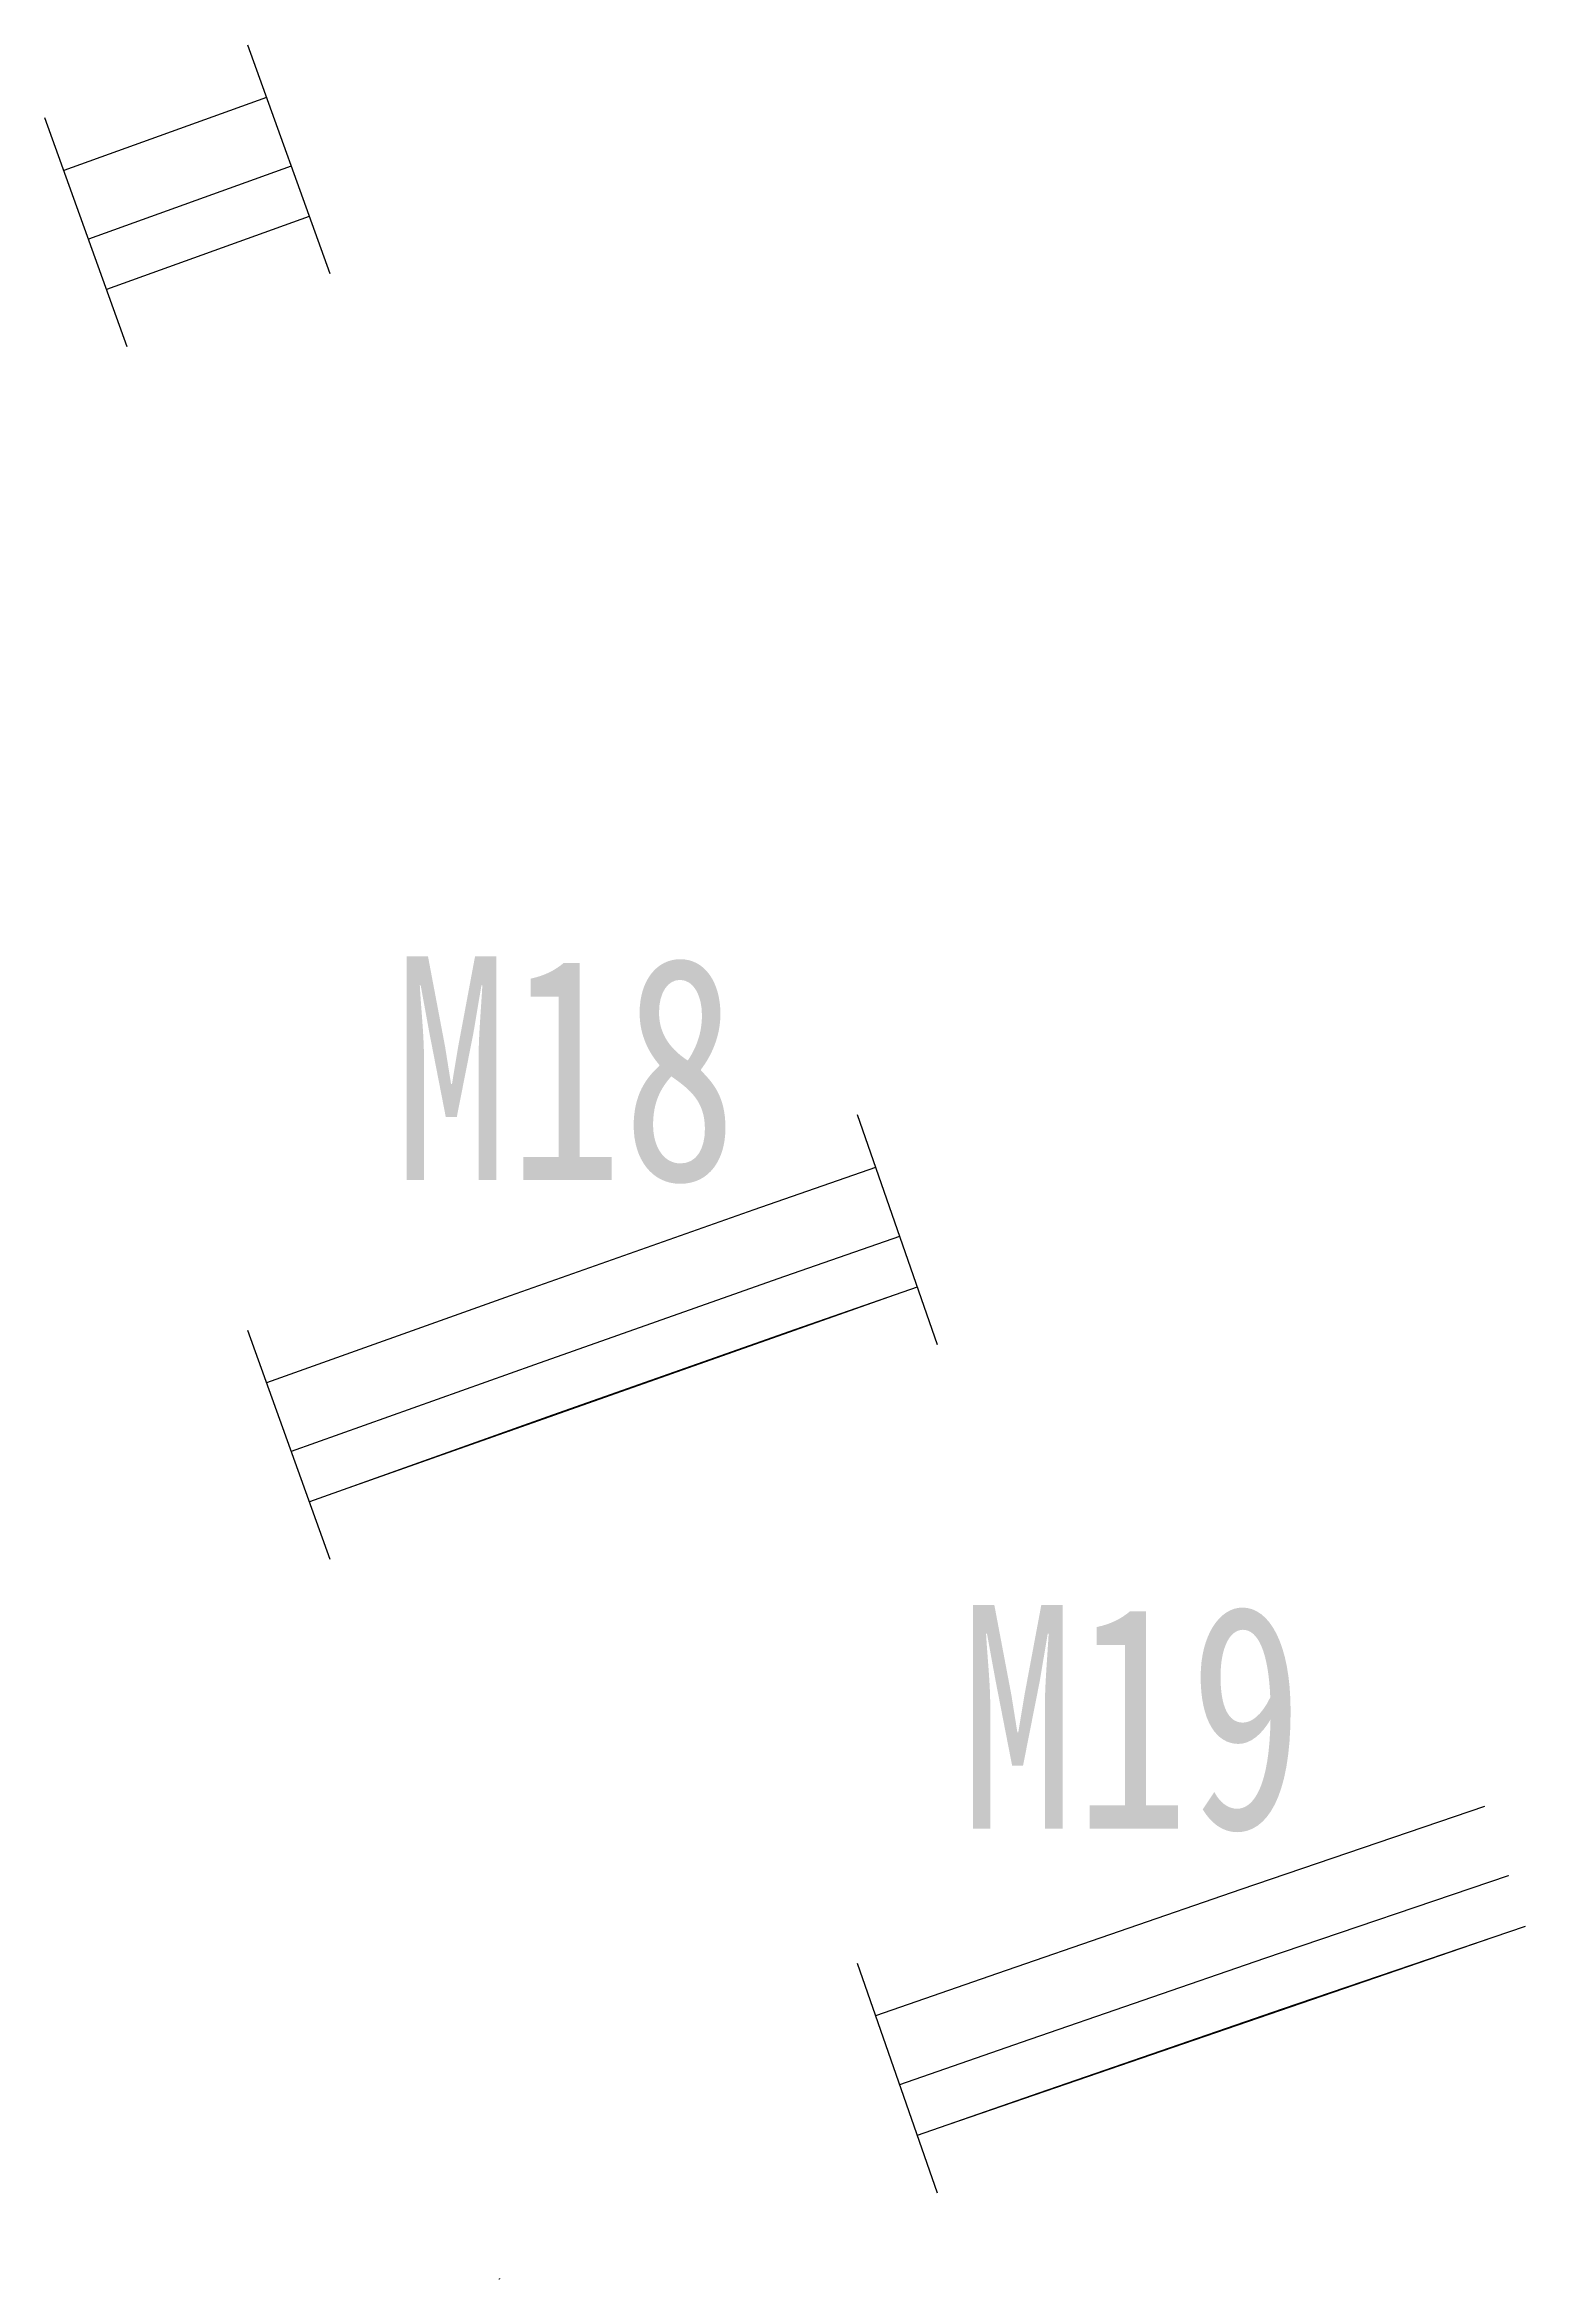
# Model space of a CAD drawing. Header units: millimetres. Extents: x -333068 to 789443, y 114680 to 345248.
# Drawn here: x -300401 to -294317, y 177909 to 187091 of the extents above; entities that cross this region are included whole.
import ezdxf
from ezdxf.enums import TextEntityAlignment as Align

# ---------------------------------------------------------------- set-up
doc = ezdxf.new("R2010")
doc.units = ezdxf.units.MM
doc.layers.get('Defpoints').update_dxf_attribs({"color": 8})
doc.layers.add('桥 构造粗实', color=1, linetype='Continuous', lineweight=30)
doc.layers.add('细实线', color=4, linetype='Continuous', lineweight=15)
doc.styles.add('111', font='', dxfattribs={"width": 0.7})
doc.styles.add('仿宋_GB2312', font='', dxfattribs={"width": 0.75})
doc.styles.get('111').set_extended_font_data('仿宋_GB2312')
doc.styles.get('仿宋_GB2312').set_extended_font_data('仿宋_GB2312')
doc.dimstyles.new('200', dxfattribs={"dimscale": 0, "dimtxt": 2.5, "dimasz": 1, "dimexe": 1, "dimexo": 1, "dimgap": 0.6, "dimtad": 1, "dimdec": 0, "dimdsep": 46, "dimtxsty": '111', "dimblk": 'OBLIQUE', "dimcen": 0, "dimclrd": 4, "dimclre": 4, "dimclrt": 4, "dimadec": 1, "dimazin": 2, "dimtfac": 1, "dimtdec": 0, "dimtix": 1, "dimtmove": 2, "dimatfit": 3, "dimfxl": 4, "dimfxlon": 1, "dimtolj": 1, "dimlwd": -1, "dimlwe": -1, "dimarcsym": 0})

# ---------------------------------------------------------------- blocks, each defined once
blk = doc.blocks.new('_Oblique')
at = {"color": 0, "linetype": 'ByBlock', "lineweight": -2}
blk.add_line((-0.5, -0.5), (0.5, 0.5), dxfattribs=at)
blk = doc.blocks.new('*D176')
at = {"layer": 'Defpoints', "color": 0}
for p in [(-296815.8, 181986.3), (-298314.5, 181459.7), (-298491.2, 181395.1), (-299313.3, 181103.4), (-299313.3, 181103.4)]:
    blk.add_point(p, dxfattribs=at)
at = {"layer": '细实线', "color": 4}
for start, end in [(19.63349, 19.69917), (19.46938, 19.63349), (19.4037, 19.46938)]:
    blk.add_arc((-299313.3, 181103.4), 872.3, start, end, dxfattribs=at)
for p, rotation in [((-298491.7, 181396.5), 289.63348511385), ((-298490.9, 181394.2), 109.4693834525593)]:
    blk.add_blockref('_Oblique', p, dxfattribs=dict(at, rotation=rotation))
at = {"layer": '细实线', "color": 4, "insert": (-298489.6, 181395.9), "char_height": 2.5, "attachment_point": 5, "rotation": 289.55143, "style": '111'}
blk.add_mtext('\\A1;0.2%%d', dxfattribs=at)
blk = doc.blocks.new('*D177')
at = {"layer": 'Defpoints', "color": 0}
for p in [(-294317.5, 179359.4), (-295317.1, 179019), (-296316.2, 178674.6), (-296815.8, 178500.4), (-298531.4, 177910.7)]:
    blk.add_point(p, dxfattribs=at)
at = {"layer": '细实线', "color": 4}
for p, q in [((-298535.3, 177909.8), (-298530.6, 177911.4)), ((-298535.1, 177909.2), (-298530.4, 177910.9))]:
    blk.add_line(p, q, dxfattribs=at)
for start, end in [(19.0165, 19.08609), (18.97513, 19.0165), (18.90554, 18.97513)]:
    blk.add_arc((-299309.8, 177642.9), 823.2, start, end, dxfattribs=at)
for p, rotation in [((-298531.5, 177911.1), 289.016495345309), ((-298531.3, 177910.5), 108.9751341217637)]:
    blk.add_blockref('_Oblique', p, dxfattribs=dict(at, rotation=rotation))
at = {"layer": '细实线', "color": 4, "insert": (-298529.7, 177911.4), "char_height": 2.5, "attachment_point": 5, "rotation": 288.99581, "style": '111'}
blk.add_mtext('\\A1;0%%d', dxfattribs=at)
blk = doc.blocks.new('*D175')
at = {"layer": 'Defpoints', "color": 0}
for p in [(-299313.7, 186385), (-299313.3, 186385.1), (-299556.6, 186297.3), (-300146, 186084.7), (-300146, 186084.7)]:
    blk.add_point(p, dxfattribs=at)
at = {"layer": '细实线', "color": 4}
blk.add_arc((-300146, 186084.7), 626.6, 19.83811, 19.83811, dxfattribs=at)
for rotation in [289.8381073048659, 109.838107307233]:
    blk.add_blockref('_Oblique', (-299556.6, 186297.3), dxfattribs=dict(at, rotation=rotation))
at = {"layer": '细实线', "color": 4, "insert": (-299555, 186297.9), "char_height": 2.5, "attachment_point": 5, "rotation": 289.83811, "style": '111'}
blk.add_mtext('\\A1;0%%d', dxfattribs=at)

msp = doc.modelspace()

# ---------------------------------------------------------------- linework, layer by layer
at = {"layer": '桥 构造粗实', "color": 8}
for p, q in [((-299567.78377, 187090.62946), (-299228.41907, 186149.97119)), ((-300061.19616, 185849.53056), (-300400.55978, 186790.18583)), ((-297062.72161, 182694.52219), (-296733.48123, 181750.27605)), ((-299567.78377, 181808.93193), (-299228.41907, 180868.27366)), ((-297062.72161, 179208.60183), (-296733.48123, 178264.35568))]:
    msp.add_line(p, q, dxfattribs=at)
at = {"layer": '桥 构造粗实'}
for points in [[(-299489.73014, 186874.27875), (-300322.50615, 186573.83512)], [(-299387.92099, 186592.08199), (-299387.97144, 186592.06399), (-300220.69706, 186291.63854)], [(-299313.26051, 186385.13651), (-299313.68098, 186384.98651), (-300146.03706, 186084.69438)], [(-296986.99632, 182477.34558), (-297487.45443, 182302.84551), (-298488.36726, 181949.81189), (-299489.27662, 181592.74484), (-299489.73014, 181592.58122)], [(-296888.22421, 182194.07174), (-297388.17391, 182019.74894), (-298388.07248, 181667.07306), (-299387.92099, 181310.38446)], [(-296815.79132, 181986.33759), (-297315.36819, 181812.14479), (-298314.52298, 181459.73125), (-299313.26051, 181103.43898)], [(-294485.15742, 179851.66767), (-295485.61842, 179510.89196), (-296486.53814, 179165.9253), (-296986.99632, 178991.42521)], [(-294388.42907, 179567.68925), (-294388.48048, 179567.67195), (-295388.37791, 179227.0882), (-296388.27572, 178882.47374), (-296888.22421, 178708.15137)], [(-294317.49452, 179359.43719), (-294317.92295, 179359.29298), (-295317.0682, 179018.96544), (-296316.2166, 178674.60927), (-296815.79132, 178500.41722)]]:
    msp.add_lwpolyline(points, dxfattribs=at)
at = {"layer": '细实线'}
for p, q in [((-300146.03706, 186084.69438), (-299313.26105, 186385.13801)), ((-299313.26051, 181103.43898), (-296815.79132, 181986.33759)), ((-296815.79132, 178500.41722), (-294317.49452, 179359.43719))]:
    msp.add_line(p, q, dxfattribs=at)

# ---------------------------------------------------------------- texts
at = {"linetype": 'Continuous', "style": '仿宋_GB2312', "width": 0.75}
for s, p in [('M18', (-298260.17959, 182877.36304)), ('M19', (-295933.56918, 180213.39191))]:
    msp.add_text(s, height=919.117625, dxfattribs=at).set_placement(p, align=Align.MIDDLE)

# ---------------------------------------------------------------- dimensions: what is measured, and where the dimension line sits
at = {"layer": '细实线'}
for base, line1, line2, picture, middle in [((-299556.6384, 186297.33388), ((-300146.03706, 186084.69438), (-299313.26105, 186385.13801)), ((-299313.68098, 186384.98651), (-300146.03706, 186084.69438)), '*D175', (-299554.95539, 186297.94106)), ((-298491.19582, 181395.0562), ((-299313.26051, 181103.43898), (-296815.79132, 181986.33759)), ((-298314.52298, 181459.73125), (-299313.26051, 181103.43898)), '*D176', (-298489.61127, 181395.94085)), ((-298531.37571, 177910.68504), ((-296815.79132, 178500.41722), (-294317.49452, 179359.43719)), ((-295317.0682, 179018.96544), (-296316.2166, 178674.60927)), '*D177', (-298529.73197, 177911.40693))]:
    dim = msp.add_angular_dim_2l(base=base, line1=line1, line2=line2, dimstyle='200', override={"dimscale": 1, "dimarcsym": 1}, dxfattribs=at)
    dim.commit()
    dim.dimension.update_dxf_attribs({"geometry": picture, "text_midpoint": middle})

doc.saveas('drawing.dxf')
